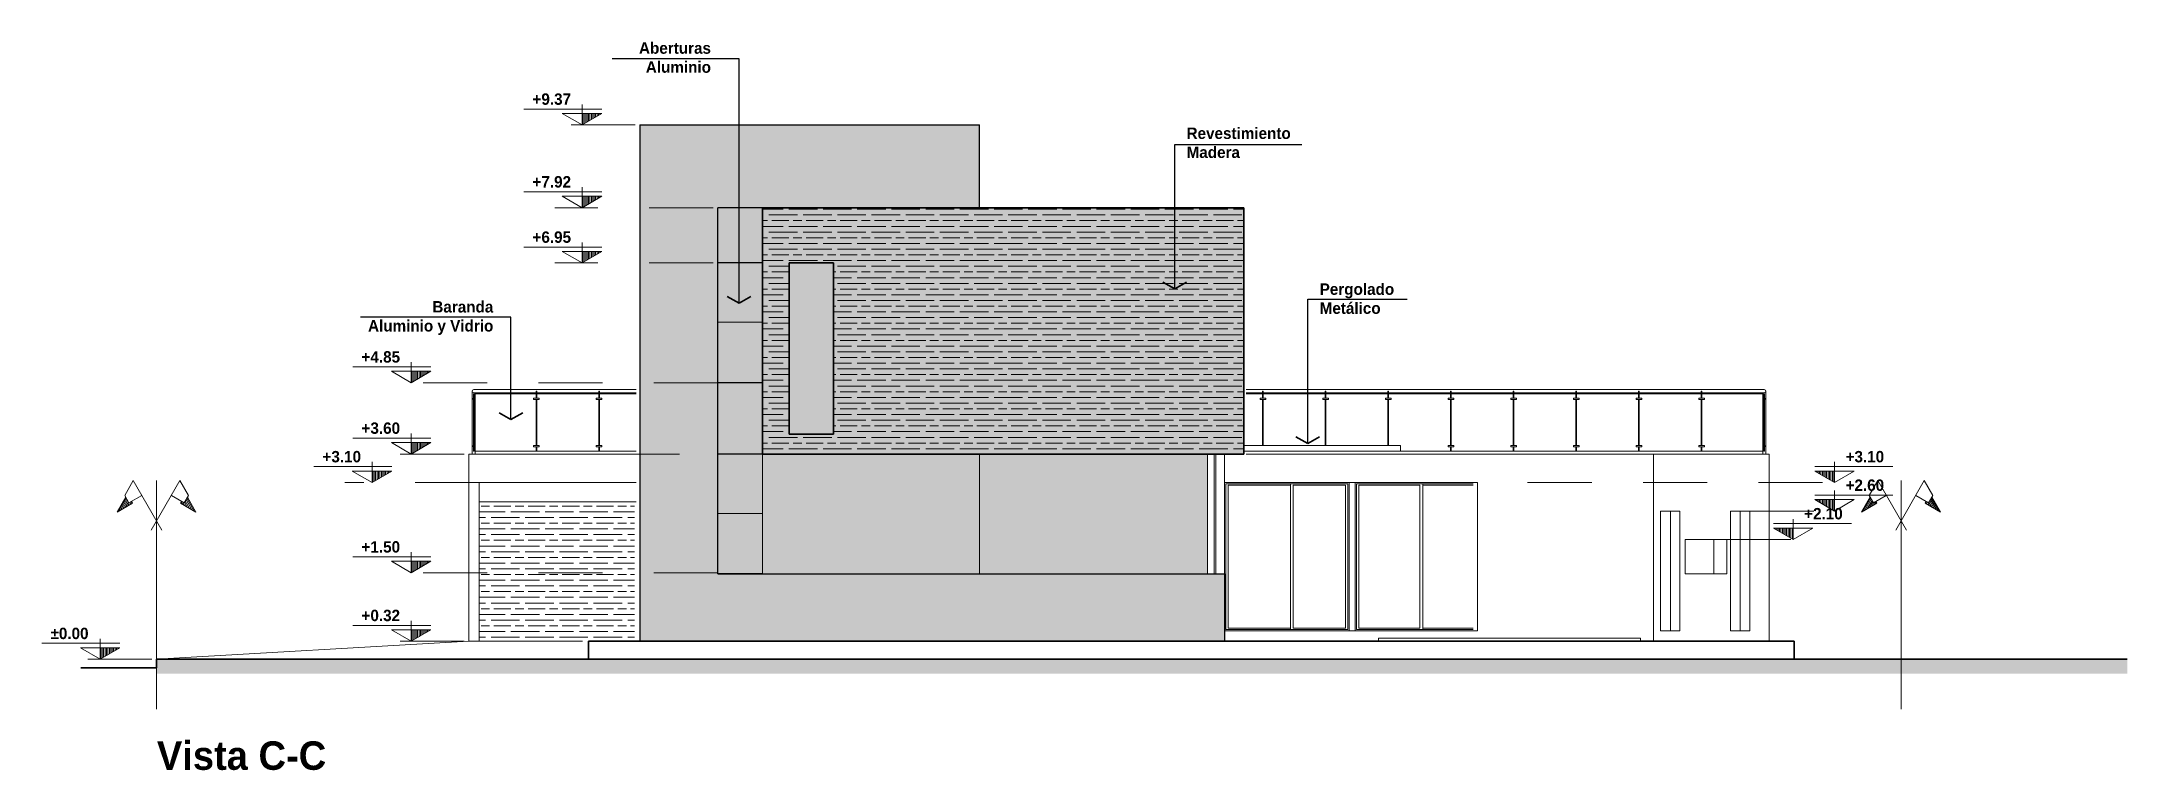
# Model space of a CAD drawing. Header units: millimetres. Extents: x 110427 to 125914, y 76277 to 76441.
# Drawn here: x 114019.27 to 114055.88, y 76370.08 to 76382.86 of the extents above; entities that cross this region are included whole.
import ezdxf

# ---------------------------------------------------------------- set-up
doc = ezdxf.new("R2010")
doc.units = ezdxf.units.MM
doc.linetypes.add('CENTER', pattern=[50.8, 31.75, -6.35, 6.35, -6.35])
doc.linetypes.add('JIS_02_0.7', pattern=[1.35, 0.75, -0.6])
for name, color, linetype, lineweight in [('02_CIVIL EXIST', 8, 'Continuous', 25), ('04_CIVIL A CONSTRUIR', 250, 'Continuous', 35), ('06_CIVIL VISTAS GRUESA', 244, 'Continuous', 13), ('08_CIVIL VISTAS FINO', 251, 'Continuous', 5), ('10_CIVIL EJES', 230, 'CENTER', 15), ('12_HATCH', 8, 'Continuous', 9), ('12_TEXTOS', 4, 'Continuous', 40), ('13_COTAS', 8, 'Continuous', 9), ('VIDRIOS', 254, 'Continuous', 9)]:
    doc.layers.add(name, color=color, linetype=linetype, lineweight=lineweight)
doc.layers.add('14_TEXTOS', color=4, linetype='Continuous')
doc.styles.add('JDS1', font='GOTHICB.TTF')
doc.dimstyles.new('1_100_JDS', dxfattribs={"dimscale": 100, "dimtxt": 2, "dimasz": 1.5, "dimexe": 1, "dimexo": 1, "dimgap": 0.75, "dimtad": 1, "dimlfac": 0.001, "dimzin": 4, "dimdsep": 46, "dimtxsty": 'JDS1', "dimcen": 0.09, "dimdle": 0.1, "dimclrd": 8, "dimclre": 8, "dimclrt": 150, "dimadec": 0, "dimazin": 0, "dimtfac": 1, "dimtmove": 2, "dimatfit": 0, "dimfxl": 0, "dimtolj": 1, "dimtzin": 0, "dimarcsym": 0})

msp = doc.modelspace()

# ---------------------------------------------------------------- texts
at = {"layer": '12_TEXTOS', "color": 150, "char_height": 0.2, "width": 2.57308, "style": 'JDS1'}
for s, insert, attachment_point in [('Aberturas\\PAluminio', (114031.02, 76382.308), 9), ('Revestimiento\\PMadera', (114039.367, 76380.814), 7), ('Pergolado\\PMetálico', (114041.703, 76378.08), 7)]:
    msp.add_mtext(s, dxfattribs=dict(at, insert=insert, attachment_point=attachment_point))
at = {"layer": '14_TEXTOS', "color": 150, "insert": (114027.2, 76377.713), "char_height": 0.2, "width": 2.57308, "attachment_point": 9, "style": 'JDS1'}
msp.add_mtext('Baranda\\PAluminio y Vidrio', dxfattribs=at)
at = {"layer": '14_TEXTOS', "insert": (114021.295, 76370.079), "char_height": 0.4, "width": 9.59338, "attachment_point": 7, "style": 'JDS1'}
msp.add_mtext('{\\H1.25x;Vista C-C }', dxfattribs=at)
at = {"layer": 'VIDRIOS', "color": 150, "char_height": 0.2, "attachment_point": 5, "style": 'JDS1'}
for s, insert, width in [('+9.37', (114028.226, 76381.847), 1.17721), ('+7.92', (114028.226, 76380.397), 0.78175), ('+6.95', (114028.226, 76379.427), 0.78175)]:
    msp.add_mtext(s, dxfattribs=dict(at, insert=insert, width=width))
for s, insert in [('+4.85', (114025.225, 76377.327)), ('+3.60', (114025.225, 76376.077)), ('+3.10', (114024.54, 76375.577)), ('+3.10', (114051.271, 76375.577)), ('+2.60', (114051.271, 76375.077)), ('+2.10', (114050.544, 76374.577)), ('+1.50', (114025.225, 76373.995)), ('+0.32', (114025.225, 76372.792)), ('±0.00', (114019.762, 76372.477))]:
    msp.add_mtext(s, dxfattribs=dict(at, insert=insert))

# ---------------------------------------------------------------- hatches: boundary and pattern name
at = {"layer": '08_CIVIL VISTAS FINO'}
h = msp.add_hatch(color=30, dxfattribs=at)
h.dxf.hatch_style = 1
h.paths.add_polyline_path([(114040.373, 76379.945), (114031.923, 76379.945), (114031.923, 76375.625), (114032.393, 76375.975), (114032.393, 76378.975), (114033.173, 76378.975), (114033.173, 76375.975), (114032.393, 76375.975), (114031.923, 76375.625), (114033.173, 76375.625), (114040.373, 76375.625)])
h = msp.add_hatch(dxfattribs=at)
h.set_pattern_fill('GOST_WOOD', color=256, scale=0.05, angle=90)
h.set_pattern_definition([(180, (110582.88808, 75933.8172), (4e-17, 0.3), [0.5, -0.1]), (180, (110582.98808, 75933.9172), (4e-17, 0.3), [0.3, -0.075, 0.15, -0.075]), (180, (110583.13808, 75934.0172), (4e-17, 0.3), [0.5, -0.1])])
h.paths.add_polyline_path([(114040.373, 76379.945), (114031.923, 76379.945), (114031.923, 76375.625), (114032.393, 76375.975), (114032.393, 76378.975), (114033.173, 76378.975), (114033.173, 76375.975), (114032.393, 76375.975), (114031.923, 76375.625), (114033.173, 76375.625), (114040.373, 76375.625)])
h = msp.add_hatch(dxfattribs=at)
h.set_pattern_fill('GOST_WOOD', color=256, scale=0.05, angle=90)
h.set_pattern_definition([(180, (110516.80993, 75917.1114), (4e-17, 0.3), [0.5, -0.1]), (180, (110516.90993, 75917.2114), (4e-17, 0.3), [0.3, -0.075, 0.15, -0.075]), (180, (110517.05993, 75917.3114), (4e-17, 0.3), [0.5, -0.1])])
h.paths.add_polyline_path([(114029.675, 76374.739), (114026.954, 76374.739), (114026.954, 76372.368), (114029.675, 76372.368)])
at = {"layer": '12_HATCH'}
h = msp.add_hatch(color=252, dxfattribs=at)
h.dxf.hatch_style = 1
h.paths.add_polyline_path([(114035.733, 76381.395), (114029.773, 76381.395), (114029.773, 76372.345), (114040.033, 76372.345), (114040.033, 76373.525), (114031.143, 76373.525), (114031.143, 76379.945), (114035.733, 76379.945)])
h = msp.add_hatch(color=251, dxfattribs=at)
h.dxf.hatch_style = 1
h.paths.add_polyline_path([(114031.923, 76376.875), (114031.143, 76376.875), (114031.143, 76375.625), (114031.923, 76375.625)])
h.paths.add_polyline_path([(114031.923, 76379.945), (114031.143, 76379.945), (114031.143, 76378.975), (114031.923, 76378.975)])
h = msp.add_hatch(color=7, dxfattribs=at)
h.paths.add_polyline_path([(114031.923, 76378.975), (114031.143, 76378.975), (114031.143, 76377.935), (114031.923, 76377.935)])
h.paths.add_polyline_path([(114031.923, 76377.935), (114031.143, 76377.935), (114031.143, 76376.875), (114031.923, 76376.875)])
h.paths.add_polyline_path([(114031.923, 76375.625), (114031.143, 76375.625), (114031.143, 76374.584), (114031.923, 76374.584)])
h.paths.add_polyline_path([(114031.923, 76374.584), (114031.143, 76374.584), (114031.143, 76373.525), (114031.923, 76373.525)])
msp.add_hatch(color=7, dxfattribs=at).paths.add_polyline_path([(114033.173, 76378.975), (114032.393, 76378.975), (114032.393, 76375.975), (114033.173, 76375.975)])
h = msp.add_hatch(color=7, dxfattribs=at)
h.paths.add_polyline_path([(114035.733, 76375.625), (114031.923, 76375.625), (114031.923, 76373.525), (114035.733, 76373.525)])
h.paths.add_polyline_path([(114039.733, 76375.625), (114035.733, 76375.625), (114035.733, 76373.525), (114039.733, 76373.525)])
at = {"layer": '12_HATCH', "linetype": 'ByBlock', "lineweight": 9}
h = msp.add_hatch(dxfattribs=at)
h.set_pattern_fill('LINE', color=256, scale=0.1875, angle=600, style=0)
h.set_pattern_definition([(240, (114105.641665, 75469.917949), (0.0202974704, -0.01171875), [])])
h.paths.add_polyline_path([(114020.598, 76374.607), (114020.867, 76374.762), (114020.849, 76374.794), (114020.806, 76374.77), (114020.749, 76374.867)])
h = msp.add_hatch(dxfattribs=at)
h.set_pattern_fill('LINE', color=256, scale=0.1875, angle=600, style=0)
h.set_pattern_definition([(300, (113958.254827, 75469.917949), (-0.0202974704, -0.01171875), [])])
h.paths.add_polyline_path([(114021.83, 76374.867), (114021.774, 76374.77), (114021.731, 76374.794), (114021.712, 76374.762), (114021.981, 76374.607)])
h = msp.add_hatch(dxfattribs=at)
h.set_pattern_fill('LINE', color=256, scale=0.1875, angle=600, style=0)
h.set_pattern_definition([(240, (114136.258051, 75469.917949), (0.0202974704, -0.01171875), [])])
h.paths.add_polyline_path([(114051.215, 76374.607), (114051.484, 76374.762), (114051.465, 76374.794), (114051.422, 76374.77), (114051.365, 76374.867)])
h = msp.add_hatch(dxfattribs=at)
h.set_pattern_fill('LINE', color=256, scale=0.1875, angle=600, style=0)
h.set_pattern_definition([(300, (113988.871214, 75469.917949), (-0.0202974704, -0.01171875), [])])
h.paths.add_polyline_path([(114052.447, 76374.867), (114052.39, 76374.77), (114052.347, 76374.794), (114052.328, 76374.762), (114052.597, 76374.607)])
at = {"layer": '12_HATCH'}
h = msp.add_hatch(color=256, dxfattribs=at)
h.dxf.hatch_style = 1
h.paths.add_polyline_path([(114055.876, 76372.025), (114021.294, 76372.025), (114021.294, 76371.775), (114055.876, 76371.775)])
at = {"layer": '13_COTAS'}
h = msp.add_hatch(dxfattribs=at)
h.set_pattern_fill('LINE', color=256, scale=0.2, angle=90, style=0)
h.set_pattern_definition([(90, (113140.99603, 76510.40531), (0.025, 2e-18), [])])
h.paths.add_polyline_path([(114028.758, 76381.595), (114028.758, 76381.395), (114029.104, 76381.595)])
h = msp.add_hatch(dxfattribs=at)
h.set_pattern_fill('LINE', color=256, scale=0.2, angle=90, style=0)
h.set_pattern_definition([(90, (113140.99603, 76508.955644), (0.025, 2e-18), [])])
h.paths.add_polyline_path([(114028.758, 76380.145), (114028.758, 76379.945), (114029.104, 76380.145)])
h = msp.add_hatch(dxfattribs=at)
h.set_pattern_fill('LINE', color=256, scale=0.2, angle=90, style=0)
h.set_pattern_definition([(90, (113140.99603, 76507.985541), (0.025, 2e-18), [])])
h.paths.add_polyline_path([(114028.758, 76379.175), (114028.758, 76378.975), (114029.104, 76379.175)])
h = msp.add_hatch(dxfattribs=at)
h.set_pattern_fill('LINE', color=256, scale=0.2, angle=90, style=0)
h.set_pattern_definition([(90, (113137.995722, 76505.885359), (0.025, 2e-18), [])])
h.paths.add_polyline_path([(114025.758, 76377.075), (114025.758, 76376.875), (114026.104, 76377.075)])
h = msp.add_hatch(dxfattribs=at)
h.set_pattern_fill('LINE', color=256, scale=0.2, angle=90, style=0)
h.set_pattern_definition([(90, (113137.995722, 76504.63531), (0.025, 2e-18), [])])
h.paths.add_polyline_path([(114025.758, 76375.825), (114025.758, 76375.625), (114026.104, 76375.825)])
h = msp.add_hatch(dxfattribs=at)
h.set_pattern_fill('LINE', color=256, scale=0.2, angle=90, style=0)
h.set_pattern_definition([(90, (113137.310004, 76504.13531), (0.025, 2e-18), [])])
h.paths.add_polyline_path([(114025.072, 76375.325), (114025.072, 76375.125), (114025.418, 76375.325)])
h = msp.add_hatch(dxfattribs=at)
h.set_pattern_fill('LINE', color=256, scale=0.2, angle=90, style=0)
h.set_pattern_definition([(90, (113134.42547, 76504.13531), (0.025, 2e-18), [])])
h.paths.add_polyline_path([(114050.739, 76375.325), (114050.739, 76375.125), (114050.393, 76375.325)])
h = msp.add_hatch(dxfattribs=at)
h.set_pattern_fill('LINE', color=256, scale=0.2, angle=90, style=0)
h.set_pattern_definition([(90, (113134.42547, 76503.63531), (0.025, 2e-18), [])])
h.paths.add_polyline_path([(114050.739, 76374.825), (114050.739, 76374.625), (114050.393, 76374.825)])
h = msp.add_hatch(dxfattribs=at)
h.set_pattern_fill('LINE', color=256, scale=0.2, angle=90, style=0)
h.set_pattern_definition([(90, (113133.698497, 76503.13531), (0.025, 2e-18), [])])
h.paths.add_polyline_path([(114050.012, 76374.325), (114050.012, 76374.125), (114049.666, 76374.325)])
h = msp.add_hatch(dxfattribs=at)
h.set_pattern_fill('LINE', color=256, scale=0.2, angle=90, style=0)
h.set_pattern_definition([(90, (113137.995722, 76502.55331), (0.025, 2e-18), [])])
h.paths.add_polyline_path([(114025.758, 76373.743), (114025.758, 76373.543), (114026.104, 76373.743)])
h = msp.add_hatch(dxfattribs=at)
h.set_pattern_fill('LINE', color=256, scale=0.2, angle=90, style=0)
h.set_pattern_definition([(90, (113137.995722, 76501.35043), (0.025, 2e-18), [])])
h.paths.add_polyline_path([(114025.758, 76372.54), (114025.758, 76372.34), (114026.104, 76372.54)])
h = msp.add_hatch(dxfattribs=at)
h.set_pattern_fill('LINE', color=256, scale=0.2, angle=90, style=0)
h.set_pattern_definition([(90, (113132.536258, 76501.03531), (0.025, 2e-18), [])])
h.paths.add_polyline_path([(114020.298, 76372.225), (114020.298, 76372.025), (114020.644, 76372.225)])

# ---------------------------------------------------------------- linework, layer by layer
at = {"layer": '02_CIVIL EXIST'}
for p, q in [((114029.773, 76381.395), (114029.773, 76372.345)), ((114029.773, 76381.395), (114035.733, 76381.395)), ((114035.733, 76379.945), (114035.733, 76381.395)), ((114031.143, 76373.525), (114031.143, 76379.945)), ((114031.923, 76379.945), (114031.143, 76379.945)), ((114031.923, 76378.975), (114031.143, 76378.975)), ((114031.923, 76376.875), (114031.143, 76376.875)), ((114031.923, 76375.625), (114031.143, 76375.625)), ((114031.143, 76373.525), (114040.033, 76373.525)), ((114031.923, 76373.525), (114031.143, 76373.525)), ((114040.033, 76373.525), (114040.033, 76372.345))]:
    msp.add_line(p, q, dxfattribs=at)
at = {"layer": '04_CIVIL A CONSTRUIR'}
for p, q in [((114040.373, 76379.945), (114031.923, 76379.945)), ((114031.923, 76375.625), (114031.923, 76379.945)), ((114040.373, 76379.945), (114040.373, 76375.625)), ((114032.393, 76375.975), (114032.393, 76378.975)), ((114032.393, 76378.975), (114033.173, 76378.975)), ((114033.173, 76375.975), (114033.173, 76378.975)), ((114039.158, 76378.521), (114038.95, 76378.641)), ((114039.158, 76378.521), (114039.366, 76378.641)), ((114031.514, 76378.27), (114031.306, 76378.39)), ((114031.514, 76378.27), (114031.722, 76378.39)), ((114027.509, 76376.228), (114027.301, 76376.348)), ((114027.509, 76376.228), (114027.717, 76376.348)), ((114033.173, 76375.975), (114032.393, 76375.975)), ((114041.494, 76375.808), (114041.286, 76375.928)), ((114041.494, 76375.808), (114041.702, 76375.928)), ((114031.923, 76375.625), (114040.373, 76375.625)), ((114028.873, 76372.345), (114050.033, 76372.345)), ((114028.873, 76372.025), (114028.873, 76372.345)), ((114050.033, 76372.025), (114050.033, 76372.345)), ((114021.29, 76371.875), (114019.962, 76371.875)), ((114021.29, 76372.025), (114055.877, 76372.025)), ((114021.29, 76372.025), (114021.29, 76371.875))]:
    msp.add_line(p, q, dxfattribs=at)
at = {"layer": '06_CIVIL VISTAS GRUESA'}
for p, q in [((114043.122, 76375.775), (114040.373, 76375.775)), ((114043.122, 76375.675), (114043.122, 76375.775)), ((114039.733, 76375.625), (114039.733, 76373.525)), ((114039.733, 76373.525), (114039.733, 76375.625)), ((114039.853, 76373.525), (114039.853, 76375.625)), ((114040.373, 76375.675), (114043.122, 76375.675))]:
    msp.add_line(p, q, dxfattribs=at)
at = {"layer": '08_CIVIL VISTAS FINO'}
for p, q in [((114031.143, 76376.895), (114031.143, 76378.975)), ((114031.143, 76377.935), (114031.923, 76377.935)), ((114026.828, 76376.727), (114026.828, 76375.625)), ((114026.851, 76376.603), (114026.851, 76376.68)), ((114026.861, 76376.68), (114026.851, 76376.68)), ((114026.851, 76375.675), (114026.851, 76376.583)), ((114026.856, 76376.755), (114029.706, 76376.755)), ((114026.856, 76376.7), (114027.951, 76376.7)), ((114026.861, 76375.675), (114026.861, 76376.68)), ((114026.884, 76376.7), (114026.884, 76375.625)), ((114026.884, 76376.68), (114027.951, 76376.68)), ((114027.951, 76376.603), (114027.951, 76376.727)), ((114027.951, 76376.727), (114027.961, 76376.727)), ((114027.951, 76375.772), (114027.951, 76376.583)), ((114027.961, 76376.603), (114027.961, 76376.727)), ((114027.961, 76376.7), (114029.051, 76376.7)), ((114029.051, 76376.68), (114027.961, 76376.68)), ((114027.961, 76375.772), (114027.961, 76376.583)), ((114029.051, 76376.603), (114029.051, 76376.727)), ((114029.051, 76376.727), (114029.061, 76376.727)), ((114029.051, 76375.772), (114029.051, 76376.583)), ((114029.061, 76376.603), (114029.061, 76376.727)), ((114029.061, 76376.7), (114029.706, 76376.7)), ((114029.061, 76376.68), (114029.706, 76376.68)), ((114029.061, 76375.772), (114029.061, 76376.583)), ((114040.701, 76376.68), (114040.412, 76376.68)), ((114049.506, 76376.755), (114040.413, 76376.755)), ((114040.701, 76376.7), (114040.413, 76376.7)), ((114040.701, 76376.603), (114040.701, 76376.727)), ((114040.701, 76376.727), (114040.711, 76376.727)), ((114040.701, 76375.772), (114040.701, 76376.583)), ((114040.711, 76376.603), (114040.711, 76376.727)), ((114041.801, 76376.7), (114040.711, 76376.7)), ((114040.711, 76376.68), (114041.801, 76376.68)), ((114040.711, 76375.772), (114040.711, 76376.583)), ((114041.801, 76376.603), (114041.801, 76376.727)), ((114041.801, 76376.727), (114041.811, 76376.727)), ((114041.801, 76375.772), (114041.801, 76376.583)), ((114041.811, 76376.603), (114041.811, 76376.727)), ((114042.901, 76376.7), (114041.811, 76376.7)), ((114042.901, 76376.68), (114041.811, 76376.68)), ((114041.811, 76375.772), (114041.811, 76376.583)), ((114042.901, 76376.603), (114042.901, 76376.727)), ((114042.901, 76376.727), (114042.911, 76376.727)), ((114042.901, 76375.772), (114042.901, 76376.583)), ((114042.911, 76376.603), (114042.911, 76376.727)), ((114044.001, 76376.7), (114042.911, 76376.7)), ((114042.911, 76376.68), (114044.001, 76376.68)), ((114042.911, 76375.772), (114042.911, 76376.583)), ((114044.001, 76376.603), (114044.001, 76376.727)), ((114044.001, 76376.727), (114044.011, 76376.727)), ((114044.001, 76375.772), (114044.001, 76376.583)), ((114044.011, 76376.603), (114044.011, 76376.727)), ((114045.101, 76376.7), (114044.011, 76376.7)), ((114045.101, 76376.68), (114044.011, 76376.68)), ((114044.011, 76375.772), (114044.011, 76376.583)), ((114045.101, 76376.603), (114045.101, 76376.727)), ((114045.101, 76376.727), (114045.111, 76376.727)), ((114045.101, 76375.772), (114045.101, 76376.583)), ((114045.111, 76376.603), (114045.111, 76376.727)), ((114046.201, 76376.7), (114045.111, 76376.7)), ((114045.111, 76376.68), (114046.201, 76376.68)), ((114045.111, 76375.772), (114045.111, 76376.583)), ((114046.201, 76376.603), (114046.201, 76376.727)), ((114046.201, 76376.727), (114046.211, 76376.727)), ((114046.201, 76375.772), (114046.201, 76376.583)), ((114046.211, 76376.603), (114046.211, 76376.727)), ((114047.301, 76376.7), (114046.211, 76376.7)), ((114047.301, 76376.68), (114046.211, 76376.68)), ((114046.211, 76375.772), (114046.211, 76376.583)), ((114047.301, 76376.603), (114047.301, 76376.727)), ((114047.301, 76376.727), (114047.311, 76376.727)), ((114047.301, 76375.772), (114047.301, 76376.583)), ((114047.311, 76376.603), (114047.311, 76376.727)), ((114048.401, 76376.7), (114047.311, 76376.7)), ((114047.311, 76376.68), (114048.401, 76376.68)), ((114047.311, 76375.772), (114047.311, 76376.583)), ((114048.401, 76376.603), (114048.401, 76376.727)), ((114048.401, 76376.727), (114048.411, 76376.727)), ((114048.401, 76375.772), (114048.401, 76376.583)), ((114048.411, 76376.603), (114048.411, 76376.727)), ((114049.506, 76376.7), (114048.411, 76376.7)), ((114049.478, 76376.68), (114048.411, 76376.68)), ((114048.411, 76375.772), (114048.411, 76376.583)), ((114049.478, 76376.7), (114049.478, 76375.625)), ((114049.501, 76375.675), (114049.501, 76376.68)), ((114049.501, 76376.68), (114049.511, 76376.68)), ((114049.511, 76376.603), (114049.511, 76376.68)), ((114049.511, 76375.675), (114049.511, 76376.583)), ((114049.534, 76376.727), (114049.534, 76375.625)), ((114027.951, 76375.675), (114027.951, 76375.752)), ((114027.961, 76375.675), (114027.961, 76375.752)), ((114029.051, 76375.675), (114029.051, 76375.752)), ((114029.061, 76375.675), (114029.061, 76375.752)), ((114044.001, 76375.675), (114044.001, 76375.752)), ((114044.011, 76375.675), (114044.011, 76375.752)), ((114045.101, 76375.675), (114045.101, 76375.752)), ((114045.111, 76375.675), (114045.111, 76375.752)), ((114046.201, 76375.675), (114046.201, 76375.752)), ((114046.211, 76375.675), (114046.211, 76375.752)), ((114047.301, 76375.675), (114047.301, 76375.752)), ((114047.311, 76375.675), (114047.311, 76375.752)), ((114048.401, 76375.675), (114048.401, 76375.752)), ((114048.411, 76375.675), (114048.411, 76375.752)), ((114026.773, 76372.345), (114026.773, 76375.625)), ((114029.706, 76375.625), (114026.773, 76375.625)), ((114026.773, 76375.625), (114030.466, 76375.625)), ((114026.861, 76375.675), (114026.851, 76375.675)), ((114027.951, 76375.675), (114026.884, 76375.675)), ((114027.961, 76375.675), (114027.951, 76375.675)), ((114029.051, 76375.675), (114027.961, 76375.675)), ((114029.061, 76375.675), (114029.051, 76375.675)), ((114029.706, 76375.675), (114029.061, 76375.675)), ((114031.923, 76373.525), (114031.923, 76375.625)), ((114035.733, 76373.525), (114035.733, 76375.625)), ((114039.883, 76373.525), (114039.883, 76375.625)), ((114040.033, 76375.625), (114040.033, 76373.525)), ((114040.413, 76375.625), (114049.589, 76375.625)), ((114043.122, 76375.675), (114044.001, 76375.675)), ((114044.011, 76375.675), (114044.001, 76375.675)), ((114045.101, 76375.675), (114044.011, 76375.675)), ((114045.111, 76375.675), (114045.101, 76375.675)), ((114045.111, 76375.675), (114046.201, 76375.675)), ((114046.211, 76375.675), (114046.201, 76375.675)), ((114047.301, 76375.675), (114046.211, 76375.675)), ((114047.311, 76375.675), (114047.301, 76375.675)), ((114047.311, 76375.675), (114048.401, 76375.675)), ((114047.56, 76372.345), (114047.56, 76375.625)), ((114048.411, 76375.675), (114048.401, 76375.675)), ((114049.478, 76375.675), (114048.411, 76375.675)), ((114049.501, 76375.675), (114049.511, 76375.675)), ((114049.589, 76372.345), (114049.589, 76375.625)), ((114026.954, 76372.345), (114026.954, 76375.125)), ((114029.706, 76375.125), (114026.954, 76375.125)), ((114040.033, 76375.125), (114044.47, 76375.125)), ((114040.056, 76375.102), (114042.196, 76375.102)), ((114040.056, 76375.102), (114042.196, 76375.102)), ((114040.056, 76375.102), (114040.056, 76372.571)), ((114040.056, 76375.102), (114040.056, 76372.548)), ((114040.096, 76375.079), (114041.19, 76375.079)), ((114040.096, 76375.079), (114040.096, 76372.571)), ((114041.19, 76375.102), (114041.19, 76372.548)), ((114041.24, 76375.079), (114041.24, 76372.571)), ((114041.24, 76375.079), (114042.156, 76375.079)), ((114042.156, 76375.079), (114042.156, 76372.571)), ((114042.196, 76375.102), (114042.196, 76374.466)), ((114042.196, 76375.102), (114042.196, 76372.548)), ((114042.219, 76375.125), (114042.219, 76372.525)), ((114042.219, 76375.125), (114042.219, 76372.525)), ((114042.328, 76375.125), (114042.328, 76372.525)), ((114042.328, 76375.125), (114042.328, 76372.525)), ((114042.328, 76375.125), (114042.328, 76372.525)), ((114042.351, 76375.102), (114042.351, 76374.466)), ((114042.351, 76375.102), (114042.351, 76372.548)), ((114044.399, 76375.102), (114042.351, 76375.102)), ((114044.399, 76375.102), (114042.351, 76375.102)), ((114042.391, 76375.079), (114042.391, 76372.571)), ((114043.462, 76375.079), (114042.391, 76375.079)), ((114043.462, 76375.079), (114043.462, 76372.571)), ((114043.512, 76375.102), (114043.512, 76372.548)), ((114044.399, 76375.079), (114043.512, 76375.079)), ((114044.47, 76372.525), (114044.47, 76375.125)), ((114026.954, 76374.785), (114029.706, 76374.785)), ((114047.687, 76372.525), (114047.687, 76374.625)), ((114048.025, 76374.625), (114047.687, 76374.625)), ((114047.859, 76372.525), (114047.859, 76374.625)), ((114048.025, 76372.525), (114048.025, 76374.625)), ((114048.913, 76372.525), (114048.913, 76374.625)), ((114049.251, 76374.625), (114048.913, 76374.625)), ((114049.085, 76372.525), (114049.085, 76374.625)), ((114049.251, 76372.525), (114049.251, 76374.625)), ((114031.923, 76374.584), (114031.143, 76374.584)), ((114048.116, 76373.525), (114048.116, 76374.125)), ((114048.849, 76374.125), (114048.116, 76374.125)), ((114048.623, 76373.525), (114048.623, 76374.125)), ((114048.849, 76373.525), (114048.849, 76374.125)), ((114048.116, 76373.525), (114048.849, 76373.525)), ((114040.033, 76372.525), (114044.47, 76372.525)), ((114040.056, 76372.548), (114042.196, 76372.548)), ((114040.096, 76372.571), (114041.19, 76372.571)), ((114041.24, 76372.571), (114042.156, 76372.571)), ((114044.399, 76372.548), (114042.351, 76372.548)), ((114043.462, 76372.571), (114042.391, 76372.571)), ((114044.399, 76372.571), (114043.512, 76372.571)), ((114048.025, 76372.525), (114047.687, 76372.525)), ((114049.251, 76372.525), (114048.913, 76372.525)), ((114026.773, 76372.345), (114021.29, 76372.025)), ((114026.773, 76372.345), (114028.765, 76372.345)), ((114042.733, 76372.395), (114047.333, 76372.395)), ((114042.733, 76372.345), (114042.733, 76372.395)), ((114042.733, 76372.345), (114047.333, 76372.345)), ((114047.333, 76372.345), (114047.333, 76372.395))]:
    msp.add_line(p, q, dxfattribs=at)
for points in [[(114026.851, 76376.583), (114026.851, 76376.603), (114026.847, 76376.603), (114026.847, 76376.583)], [(114026.861, 76376.583), (114026.861, 76376.603), (114026.865, 76376.603), (114026.865, 76376.583)], [(114027.906, 76376.583), (114027.906, 76376.603), (114028.006, 76376.603), (114028.006, 76376.583)], [(114029.006, 76376.583), (114029.006, 76376.603), (114029.106, 76376.603), (114029.106, 76376.583)], [(114040.656, 76376.583), (114040.656, 76376.603), (114040.756, 76376.603), (114040.756, 76376.583)], [(114041.756, 76376.583), (114041.756, 76376.603), (114041.856, 76376.603), (114041.856, 76376.583)], [(114042.856, 76376.583), (114042.856, 76376.603), (114042.956, 76376.603), (114042.956, 76376.583)], [(114043.956, 76376.583), (114043.956, 76376.603), (114044.056, 76376.603), (114044.056, 76376.583)], [(114045.056, 76376.583), (114045.056, 76376.603), (114045.156, 76376.603), (114045.156, 76376.583)], [(114046.156, 76376.583), (114046.156, 76376.603), (114046.256, 76376.603), (114046.256, 76376.583)], [(114047.256, 76376.583), (114047.256, 76376.603), (114047.356, 76376.603), (114047.356, 76376.583)], [(114048.356, 76376.583), (114048.356, 76376.603), (114048.456, 76376.603), (114048.456, 76376.583)], [(114049.501, 76376.583), (114049.501, 76376.603), (114049.497, 76376.603), (114049.497, 76376.583)], [(114049.511, 76376.583), (114049.511, 76376.603), (114049.515, 76376.603), (114049.515, 76376.583)], [(114026.851, 76375.752), (114026.851, 76375.772), (114026.847, 76375.772), (114026.847, 76375.752)], [(114026.861, 76375.752), (114026.861, 76375.772), (114026.865, 76375.772), (114026.865, 76375.752)], [(114027.906, 76375.752), (114027.906, 76375.772), (114028.006, 76375.772), (114028.006, 76375.752)], [(114029.006, 76375.752), (114029.006, 76375.772), (114029.106, 76375.772), (114029.106, 76375.752)], [(114043.956, 76375.752), (114043.956, 76375.772), (114044.056, 76375.772), (114044.056, 76375.752)], [(114045.056, 76375.752), (114045.056, 76375.772), (114045.156, 76375.772), (114045.156, 76375.752)], [(114046.156, 76375.752), (114046.156, 76375.772), (114046.256, 76375.772), (114046.256, 76375.752)], [(114047.256, 76375.752), (114047.256, 76375.772), (114047.356, 76375.772), (114047.356, 76375.752)], [(114048.356, 76375.752), (114048.356, 76375.772), (114048.456, 76375.772), (114048.456, 76375.752)], [(114049.501, 76375.752), (114049.501, 76375.772), (114049.497, 76375.772), (114049.497, 76375.752)], [(114049.511, 76375.752), (114049.511, 76375.772), (114049.515, 76375.772), (114049.515, 76375.752)]]:
    msp.add_lwpolyline(points, close=True, dxfattribs=at)
for centre, start, end in [((114026.856, 76376.727), 90, 270), ((114049.506, 76376.727), 270, 90)]:
    msp.add_arc(centre, 0.0276, start, end, dxfattribs=at)
at = {"layer": '10_CIVIL EJES', "ltscale": 0.25}
for p, q in [((114021.29, 76375.16), (114021.29, 76371.15)), ((114051.906, 76375.16), (114051.906, 76371.15))]:
    msp.add_line(p, q, dxfattribs=at)
at = {"layer": '12_HATCH', "linetype": 'ByBlock', "lineweight": 9}
for p, q in [((114020.73, 76374.9), (114020.88, 76375.16)), ((114021.383, 76374.289), (114020.88, 76375.16)), ((114021.196, 76374.289), (114021.699, 76375.16)), ((114021.849, 76374.9), (114021.699, 76375.16)), ((114051.347, 76374.9), (114051.497, 76375.16)), ((114052, 76374.289), (114051.497, 76375.16)), ((114051.812, 76374.289), (114052.315, 76375.16)), ((114052.465, 76374.9), (114052.315, 76375.16)), ((114020.598, 76374.607), (114020.749, 76374.867)), ((114020.598, 76374.607), (114020.867, 76374.762)), ((114020.806, 76374.77), (114020.73, 76374.9)), ((114020.806, 76374.77), (114021.031, 76374.899)), ((114020.867, 76374.762), (114020.849, 76374.794)), ((114021.774, 76374.77), (114021.549, 76374.899)), ((114021.712, 76374.762), (114021.731, 76374.794)), ((114021.981, 76374.607), (114021.712, 76374.762)), ((114021.774, 76374.77), (114021.849, 76374.9)), ((114021.981, 76374.607), (114021.83, 76374.867)), ((114051.215, 76374.607), (114051.365, 76374.867)), ((114051.215, 76374.607), (114051.484, 76374.762)), ((114051.422, 76374.77), (114051.347, 76374.9)), ((114051.422, 76374.77), (114051.647, 76374.899)), ((114051.484, 76374.762), (114051.465, 76374.794)), ((114052.39, 76374.77), (114052.165, 76374.899)), ((114052.328, 76374.762), (114052.347, 76374.794)), ((114052.597, 76374.607), (114052.328, 76374.762)), ((114052.39, 76374.77), (114052.465, 76374.9)), ((114052.597, 76374.607), (114052.447, 76374.867))]:
    msp.add_line(p, q, dxfattribs=at)
at = {"layer": '13_COTAS'}
for p, q in [((114029.104, 76381.675), (114027.734, 76381.675)), ((114028.411, 76381.595), (114029.104, 76381.595)), ((114028.758, 76381.395), (114028.411, 76381.595)), ((114028.758, 76381.395), (114028.758, 76381.755)), ((114028.758, 76381.395), (114028.758, 76381.755)), ((114029.104, 76381.595), (114028.758, 76381.395)), ((114029.104, 76380.225), (114027.734, 76380.225)), ((114028.411, 76380.145), (114029.104, 76380.145)), ((114028.758, 76379.945), (114028.411, 76380.145)), ((114028.758, 76379.945), (114028.758, 76380.305)), ((114028.758, 76379.945), (114028.758, 76380.305)), ((114029.104, 76380.145), (114028.758, 76379.945)), ((114029.104, 76379.255), (114027.734, 76379.255)), ((114028.411, 76379.175), (114029.104, 76379.175)), ((114028.758, 76378.975), (114028.411, 76379.175)), ((114028.758, 76378.975), (114028.758, 76379.335)), ((114028.758, 76378.975), (114028.758, 76379.335)), ((114029.104, 76379.175), (114028.758, 76378.975)), ((114025.758, 76376.875), (114025.758, 76377.235)), ((114025.758, 76376.875), (114025.758, 76377.235)), ((114026.104, 76377.155), (114024.734, 76377.155)), ((114025.411, 76377.075), (114026.104, 76377.075)), ((114025.758, 76376.875), (114025.411, 76377.075)), ((114026.104, 76377.075), (114025.758, 76376.875)), ((114026.104, 76375.905), (114024.734, 76375.905)), ((114025.411, 76375.825), (114026.104, 76375.825)), ((114025.758, 76375.625), (114025.411, 76375.825)), ((114025.758, 76375.625), (114025.758, 76375.985)), ((114025.758, 76375.625), (114025.758, 76375.985)), ((114026.104, 76375.825), (114025.758, 76375.625)), ((114025.418, 76375.405), (114024.048, 76375.405)), ((114025.072, 76375.125), (114025.072, 76375.485)), ((114025.072, 76375.125), (114025.072, 76375.485)), ((114050.393, 76375.405), (114051.763, 76375.405)), ((114050.739, 76375.125), (114050.739, 76375.485)), ((114050.739, 76375.125), (114050.739, 76375.485)), ((114024.725, 76375.325), (114025.418, 76375.325)), ((114025.072, 76375.125), (114024.725, 76375.325)), ((114025.418, 76375.325), (114025.072, 76375.125)), ((114051.086, 76375.325), (114050.393, 76375.325)), ((114050.393, 76375.325), (114050.739, 76375.125)), ((114050.739, 76375.125), (114051.086, 76375.325)), ((114050.739, 76374.625), (114050.739, 76374.985)), ((114050.739, 76374.625), (114050.739, 76374.985)), ((114050.393, 76374.905), (114051.763, 76374.905)), ((114051.086, 76374.825), (114050.393, 76374.825)), ((114050.393, 76374.825), (114050.739, 76374.625)), ((114050.739, 76374.625), (114051.086, 76374.825)), ((114049.666, 76374.405), (114051.036, 76374.405)), ((114050.359, 76374.325), (114049.666, 76374.325)), ((114049.666, 76374.325), (114050.012, 76374.125)), ((114050.012, 76374.125), (114050.012, 76374.485)), ((114050.012, 76374.125), (114050.012, 76374.485)), ((114050.012, 76374.125), (114050.359, 76374.325)), ((114025.758, 76373.543), (114025.758, 76373.903)), ((114025.758, 76373.543), (114025.758, 76373.903)), ((114026.104, 76373.823), (114024.734, 76373.823)), ((114025.411, 76373.743), (114026.104, 76373.743)), ((114025.758, 76373.543), (114025.411, 76373.743)), ((114026.104, 76373.743), (114025.758, 76373.543)), ((114026.104, 76372.62), (114024.734, 76372.62)), ((114025.411, 76372.54), (114026.104, 76372.54)), ((114025.758, 76372.34), (114025.411, 76372.54)), ((114025.758, 76372.34), (114025.758, 76372.7)), ((114025.758, 76372.34), (114025.758, 76372.7)), ((114026.104, 76372.54), (114025.758, 76372.34)), ((114020.644, 76372.305), (114019.274, 76372.305)), ((114019.952, 76372.225), (114020.644, 76372.225)), ((114020.298, 76372.025), (114019.952, 76372.225)), ((114020.298, 76372.025), (114020.298, 76372.385)), ((114020.298, 76372.025), (114020.298, 76372.385)), ((114020.644, 76372.225), (114020.298, 76372.025))]:
    msp.add_line(p, q, dxfattribs=at)
at = {"layer": '13_COTAS', "linetype": 'JIS_02_0.7', "ltscale": 1.5}
for p, q in [((114029.69, 76381.395), (114028.278, 76381.395)), ((114031.061, 76379.945), (114028.278, 76379.945)), ((114031.061, 76378.975), (114028.278, 76378.975)), ((114031.143, 76376.875), (114025.278, 76376.875)), ((114026.69, 76375.625), (114025.278, 76375.625)), ((114026.954, 76375.125), (114024.592, 76375.125)), ((114045.353, 76375.125), (114051.219, 76375.125)), ((114049.251, 76374.625), (114051.219, 76374.625)), ((114048.849, 76374.125), (114050.012, 76374.125)), ((114031.143, 76373.543), (114025.278, 76373.543)), ((114026.69, 76372.34), (114025.278, 76372.34)), ((114021.206, 76372.025), (114019.794, 76372.025))]:
    msp.add_line(p, q, dxfattribs=at)

msp.set_redraw_order([(e.dxf.handle, doc.entitydb.next_handle()) for e in msp.query("TEXT MTEXT ATTDEF DIMENSION ARC_DIMENSION")])  # texts and dimensions are drawn at this point

# ---------------------------------------------------------------- leaders
at = {"layer": '13_COTAS'}
for points in [[(114031.514, 76378.27), (114031.514, 76382.557), (114029.286, 76382.557)], [(114039.158, 76378.521), (114039.158, 76381.055), (114041.387, 76381.055)], [(114041.494, 76375.808), (114041.494, 76378.342), (114043.238, 76378.342)], [(114027.509, 76376.228), (114027.509, 76378.026), (114024.871, 76378.026)]]:
    msp.add_leader(points, dimstyle='1_100_JDS', override={"dimgap": 0.75, "dimtad": 0, "dimldrblk": 'None'}, dxfattribs=at)

doc.saveas('drawing.dxf')
